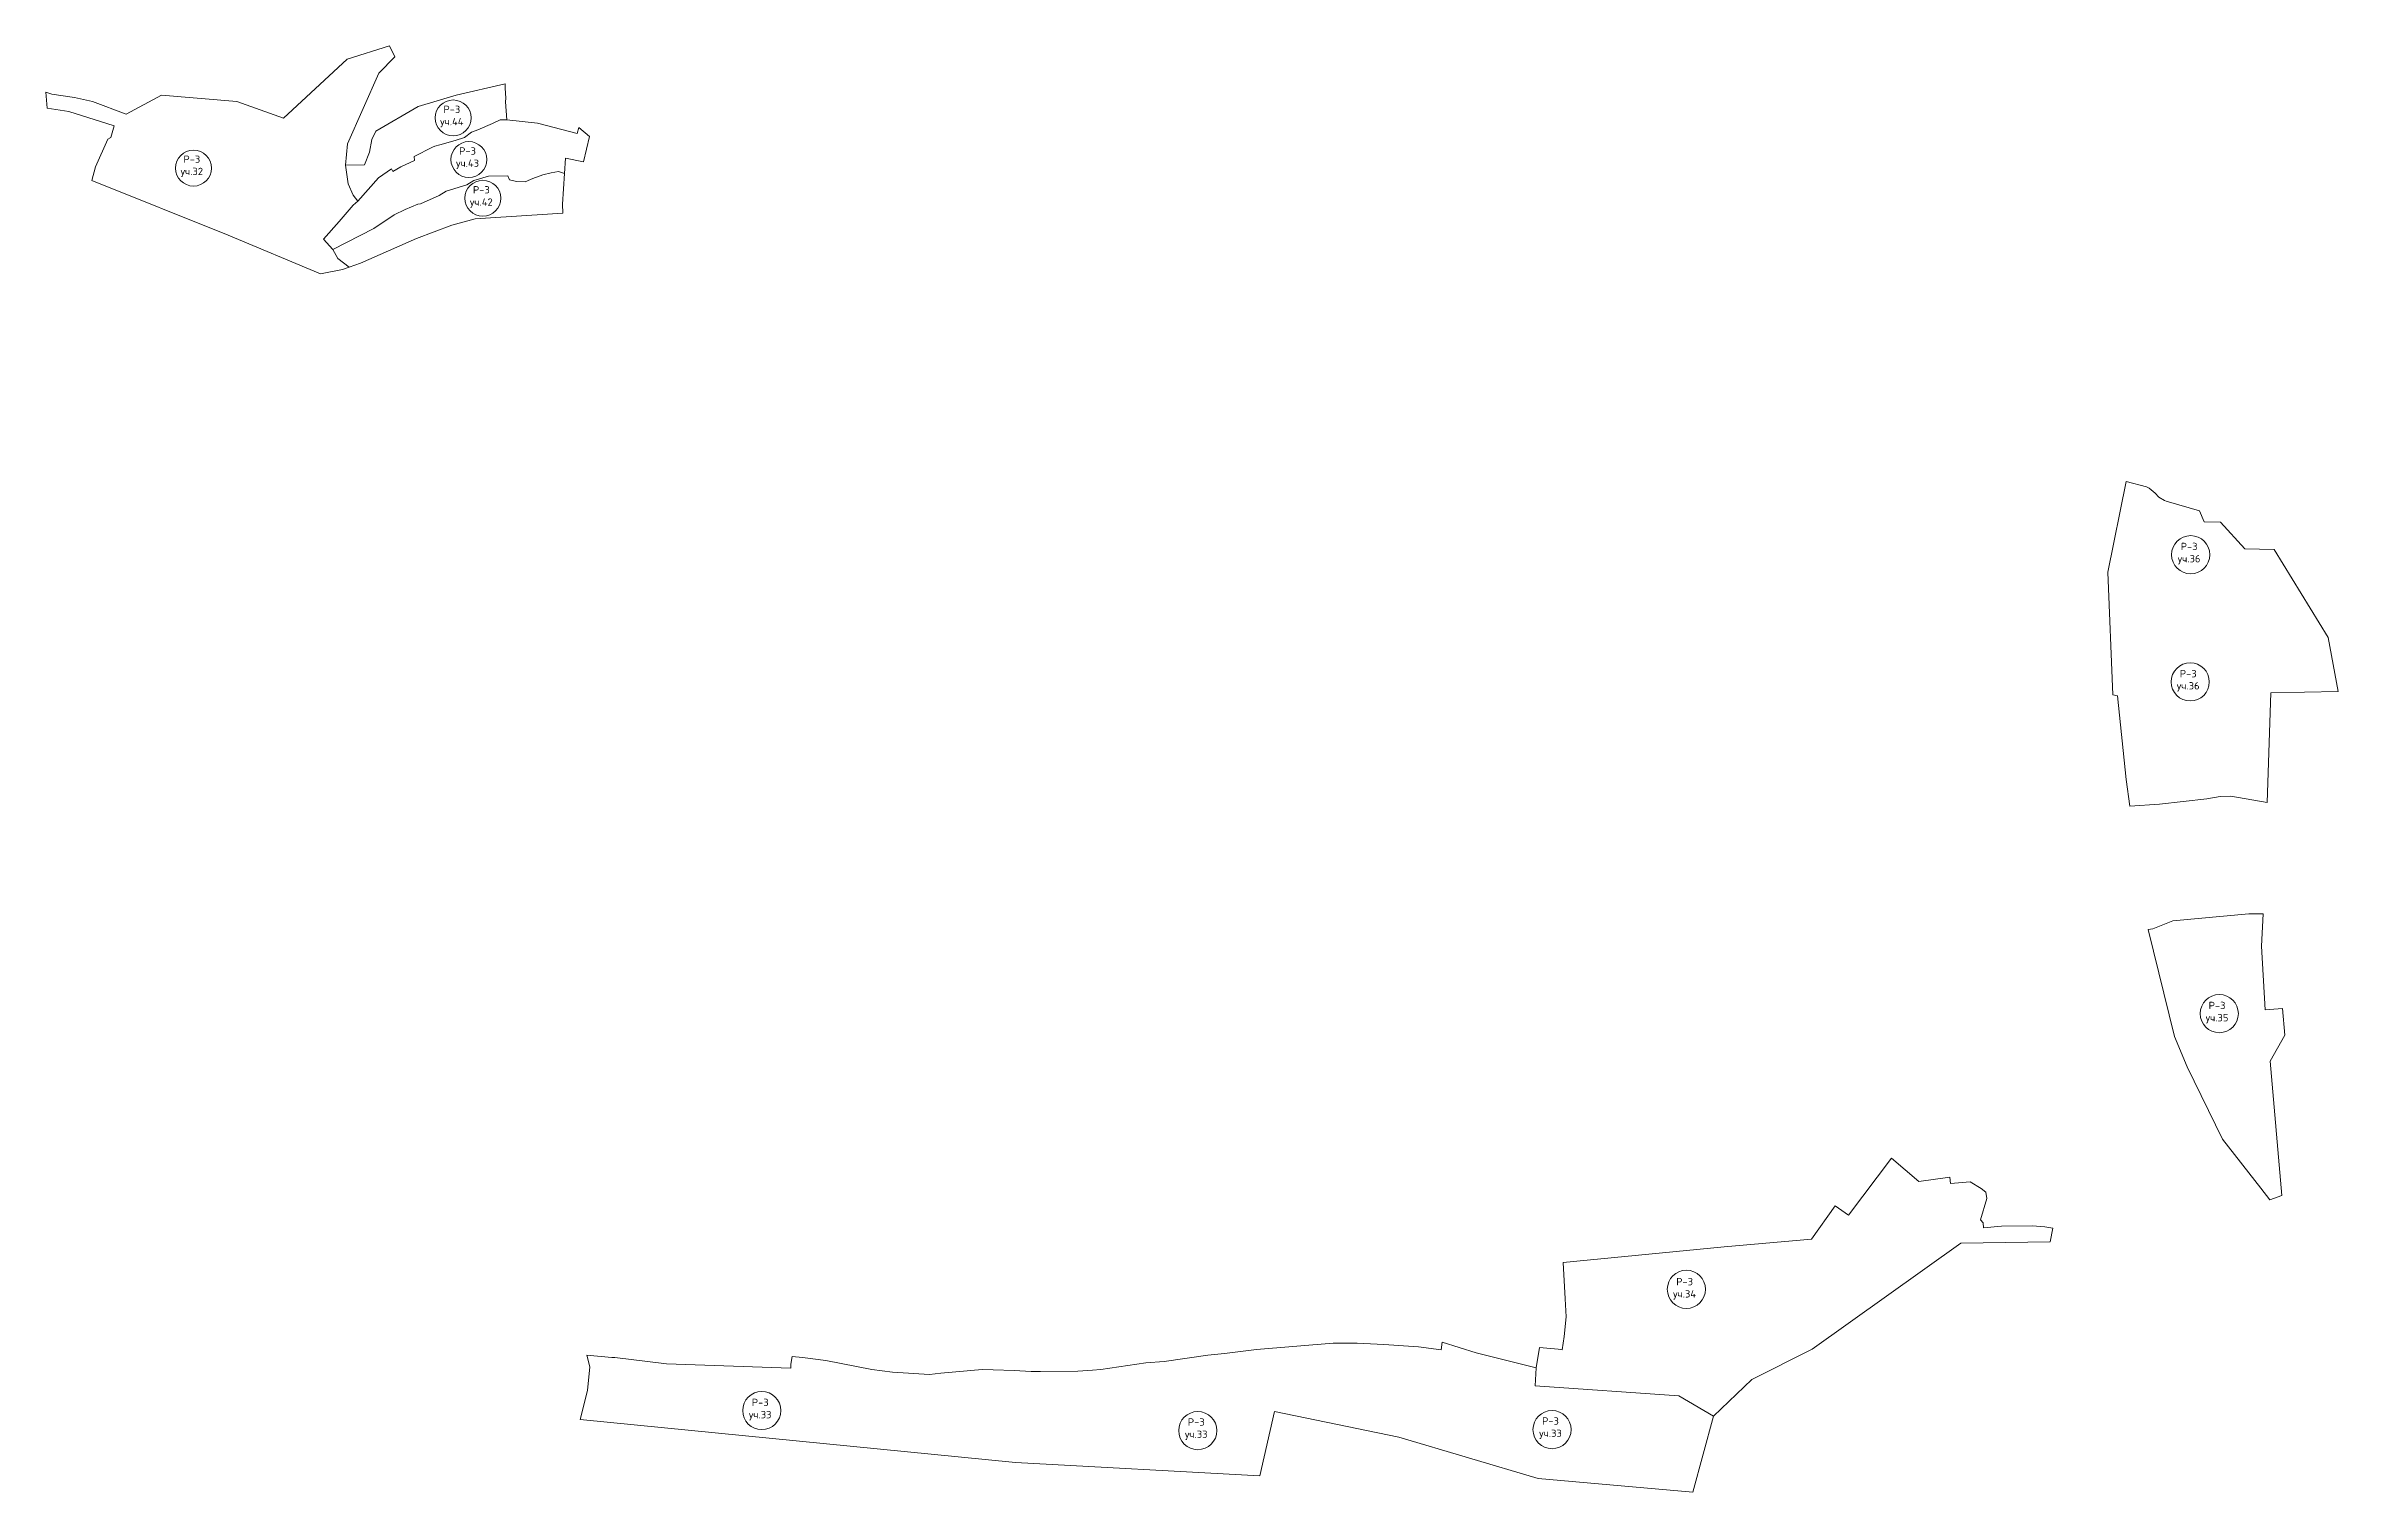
# Model space of a CAD drawing. Extents: x 1391530 to 1399368, y 355539 to 360872.
# Drawn here: x 1397325 to 1399368, y 358908 to 360197 of the extents above; entities that cross this region are included whole.
import ezdxf

# ---------------------------------------------------------------- set-up
doc = ezdxf.new("R2010")
doc.units = 0
doc.header["$MEASUREMENT"] = 0
doc.layers.add('Р-3', color=142, linetype='Continuous')
doc.styles.get("Standard").update_dxf_attribs({"font": 'simplex.shx'})

msp = doc.modelspace()

# ---------------------------------------------------------------- texts
at = {"layer": 'Р-3', "char_height": 6.53, "width": 6.533, "attachment_point": 2}
for s, insert in [('Р-3\\Pуч.44', (1397687, 360143.3)), ('Р-3\\Pуч.32', (1397455.3, 360098.9)), ('Р-3\\Pуч.43', (1397701, 360106.2)), ('Р-3\\Pуч.42', (1397713.3, 360071.6)), ('Р-3\\Pуч.36', (1399235.2, 359753.8)), ('Р-3\\Pуч.36', (1399234.4, 359640.5)), ('Р-3\\Pуч.35', (1399260.1, 359344.8)), ('Р-3\\Pуч.34', (1398785.6, 359098.7)), ('Р-3\\Pуч.33', (1397961.8, 358991.1)), ('Р-3\\Pуч.33', (1398350.4, 358973.6)), ('Р-3\\Pуч.33', (1398666.1, 358974.5))]:
    msp.add_mtext(s, dxfattribs=dict(at, insert=insert))

# ---------------------------------------------------------------- linework, layer by layer
at = {"layer": 'Р-3', "lineweight": 20}
for points in [[(1397366.1, 360076.7), (1397487.7, 360027.8), (1397570, 359993.5), (1397589.5, 359997.4), (1397595.5, 359999.5), (1397585.5, 360007.1), (1397581, 360015.1), (1397572.6, 360024.5), (1397586.6, 360040), (1397599, 360054.8), (1397603.1, 360058.3), (1397599.1, 360063.6), (1397594.5, 360073.6), (1397592.2, 360090.3), (1397594, 360109.2), (1397621.8, 360172.4), (1397636.1, 360186.7), (1397631.4, 360196.6), (1397593.6, 360184.8), (1397536.9, 360132.1), (1397495.5, 360147.1), (1397428.3, 360152.6), (1397396.8, 360135.8), (1397366.7, 360146.9), (1397350.7, 360150.5), (1397330.4, 360153.5), (1397325.2, 360155.5), (1397326.3, 360141.1), (1397345.7, 360138.2), (1397386.2, 360125.3), (1397383.2, 360115), (1397380.5, 360113.4), (1397369.4, 360088.8), (1397366.1, 360076.7)], [(1397603.1, 360058.3), (1397621.6, 360078.9), (1397633.2, 360087), (1397634.5, 360084.6), (1397641.6, 360088.9), (1397653.7, 360094.6), (1397653.3, 360098.1), (1397669.7, 360106.4), (1397671.9, 360107.3), (1397676.2, 360108.3), (1397690, 360112.4), (1397698.3, 360115), (1397704.4, 360119.6), (1397710.2, 360121.9), (1397723.2, 360127.5), (1397730.1, 360130.8), (1397736.1, 360130.8), (1397734.9, 360146.6), (1397735, 360150), (1397734.6, 360159), (1397734.6, 360162.8), (1397691, 360152.8), (1397656.9, 360142.7), (1397619.2, 360120.6), (1397615.7, 360113.2), (1397613.5, 360101.9), (1397609.1, 360090.6), (1397592.2, 360090.3), (1397594.5, 360073.6), (1397599.1, 360063.6), (1397603.1, 360058.3)], [(1397736.1, 360130.8), (1397730.1, 360130.8), (1397723.2, 360127.5), (1397710.2, 360121.9), (1397704.4, 360119.6), (1397698.3, 360115), (1397690, 360112.4), (1397676.2, 360108.3), (1397671.9, 360107.3), (1397669.7, 360106.4), (1397653.3, 360098.1), (1397653.7, 360094.6), (1397641.6, 360088.9), (1397634.5, 360084.6), (1397633.2, 360087), (1397621.6, 360078.9), (1397603.1, 360058.3), (1397599, 360054.8), (1397586.6, 360040), (1397572.6, 360024.5), (1397581, 360015.1), (1397617.6, 360033.8), (1397635.6, 360046.1), (1397645.5, 360050.8), (1397656.8, 360055.7), (1397659.2, 360055.8), (1397675.7, 360063.3), (1397681.9, 360067), (1397700.3, 360072.9), (1397706.6, 360076.7), (1397719.7, 360080.5), (1397737, 360080.9), (1397738.3, 360077.1), (1397744.5, 360075.8), (1397752.4, 360075.4), (1397757.2, 360077.5), (1397759.1, 360078.5), (1397768, 360081.7), (1397775.5, 360083.5), (1397782.2, 360084.8), (1397787.5, 360082.9), (1397788.4, 360096.6), (1397804.4, 360093.2), (1397809.6, 360115.8), (1397800.1, 360124), (1397798.8, 360118.6), (1397763.4, 360127.7), (1397736.1, 360130.8)], [(1397787.5, 360082.9), (1397782.2, 360084.8), (1397775.5, 360083.5), (1397768, 360081.7), (1397759.1, 360078.5), (1397757.2, 360077.5), (1397752.4, 360075.4), (1397744.5, 360075.8), (1397738.3, 360077.1), (1397737, 360080.9), (1397719.7, 360080.5), (1397706.6, 360076.7), (1397700.3, 360072.9), (1397681.9, 360067), (1397675.7, 360063.3), (1397659.1, 360055.8), (1397656.8, 360055.7), (1397645.5, 360050.8), (1397635.6, 360046.1), (1397617.6, 360033.8), (1397581, 360015.1), (1397585.5, 360007.1), (1397595.5, 359999.5), (1397605.5, 360003.1), (1397655.5, 360025), (1397687, 360036.9), (1397707.9, 360042.5), (1397786, 360047.5), (1397785.7, 360055.5), (1397787.5, 360082.9)], [(1399182.4, 359519), (1399208.9, 359521), (1399251, 359525.7), (1399262.8, 359527.8), (1399272.3, 359528), (1399304.7, 359522.3), (1399308, 359620.2), (1399368, 359621.4), (1399359.2, 359669.3), (1399310.9, 359747.8), (1399284.8, 359748.5), (1399263.1, 359772.3), (1399248.6, 359772.4), (1399244.6, 359782.3), (1399214.8, 359791), (1399213.2, 359791.4), (1399208.3, 359794.4), (1399205, 359798), (1399199.7, 359802.4), (1399197.3, 359803.8), (1399179.2, 359808.3), (1399162.9, 359727.5), (1399167.3, 359618.3), (1399171.4, 359617.4), (1399179.2, 359543), (1399182.4, 359519)], [(1399198.8, 359409.3), (1399202.8, 359409.7), (1399220.7, 359417), (1399288.3, 359423.2), (1399293.8, 359423.3), (1399301.1, 359423.3), (1399299.7, 359394.4), (1399303.1, 359337.7), (1399318.3, 359338.8), (1399320.5, 359315.1), (1399307.4, 359291.8), (1399317.8, 359172.1), (1399307, 359168.2), (1399299.1, 359178.7), (1399265, 359222.4), (1399233.5, 359287), (1399222.2, 359313.8), (1399198.8, 359409.3)], [(1398653.4, 359018.7), (1398652.3, 359002.7), (1398780.6, 358993.6), (1398811.4, 358975.5), (1398845.4, 359008.3), (1398899.4, 359035.2), (1399031.7, 359129.7), (1399111.4, 359130.9), (1399113.9, 359143.1), (1399106.6, 359144.4), (1399095.2, 359145.1), (1399067.9, 359144.8), (1399052, 359143.3), (1399051.6, 359147.8), (1399049.2, 359150.5), (1399054.9, 359169.5), (1399054.1, 359175.2), (1399050, 359178.5), (1399040.2, 359184.3), (1399022.7, 359182.9), (1399022.1, 359188.5), (1398994.3, 359184.8), (1398970.1, 359205.4), (1398931.7, 359154.6), (1398919.8, 359163.1), (1398898.7, 359133.2), (1398820.9, 359126.4), (1398677.3, 359112.4), (1398679.2, 359080.2), (1398680.2, 359064.1), (1398678.2, 359046.5), (1398676.6, 359034.7), (1398673, 359035.2), (1398656.2, 359036.8), (1398653.4, 359018.7)], [(1398420, 358979.6), (1398530.8, 358956.8), (1398655.1, 358919.9), (1398793, 358907.9), (1398811.4, 358975.5), (1398780.6, 358993.6), (1398652.3, 359002.7), (1398653.4, 359018.7), (1398599.8, 359031.9), (1398569.7, 359041.6), (1398568.6, 359034.6), (1398548.6, 359037.3), (1398517.7, 359039.4), (1398493.8, 359040.6), (1398472.5, 359040.6), (1398404.2, 359034.9), (1398375.7, 359031.3), (1398360.8, 359029.9), (1398321.7, 359024.2), (1398305.6, 359023), (1398265.4, 359017.2), (1398257.8, 359016.5), (1398245, 359015.7), (1398211.6, 359015.4), (1398203.4, 359015.5), (1398188.1, 359016.2), (1398169.4, 359016.9), (1398159.7, 359017.3), (1398122.9, 359013.9), (1398112.6, 359012.6), (1398079.6, 359014.7), (1398061.4, 359017.2), (1398020.2, 359025.2), (1397999.6, 359027.9), (1397990.2, 359028.6), (1397989.1, 359022), (1397989, 359018.2), (1397878.4, 359022.1), (1397832.3, 359027.9), (1397829.5, 359027.9), (1397807.2, 359029.9), (1397809.9, 359019.5), (1397808, 358998.3), (1397801.3, 358972.5), (1398189.4, 358934.4), (1398407.2, 358922.5), (1398420, 358979.6)]]:
    msp.add_lwpolyline(points, dxfattribs=at)
at = {"layer": 'Р-3', "lineweight": 0}
for centre, radius in [((1397688.2, 360132.4), 16), ((1397702.2, 360095.3), 16), ((1397456.8, 360087.7), 16), ((1397714.6, 360060.8), 16), ((1399236.6, 359743.2), 17), ((1399236.2, 359629.9), 17), ((1399262.1, 359334.3), 17), ((1398787.2, 359088.6), 17), ((1397963.2, 358980.6), 17), ((1398351.8, 358962.7), 17), ((1398667.5, 358963.6), 17)]:
    msp.add_circle(centre, radius, dxfattribs=at)

msp.set_redraw_order([(e.dxf.handle, doc.entitydb.next_handle()) for e in msp.query("TEXT MTEXT ATTDEF DIMENSION ARC_DIMENSION")])  # texts and dimensions are drawn at this point

doc.saveas('drawing.dxf')
